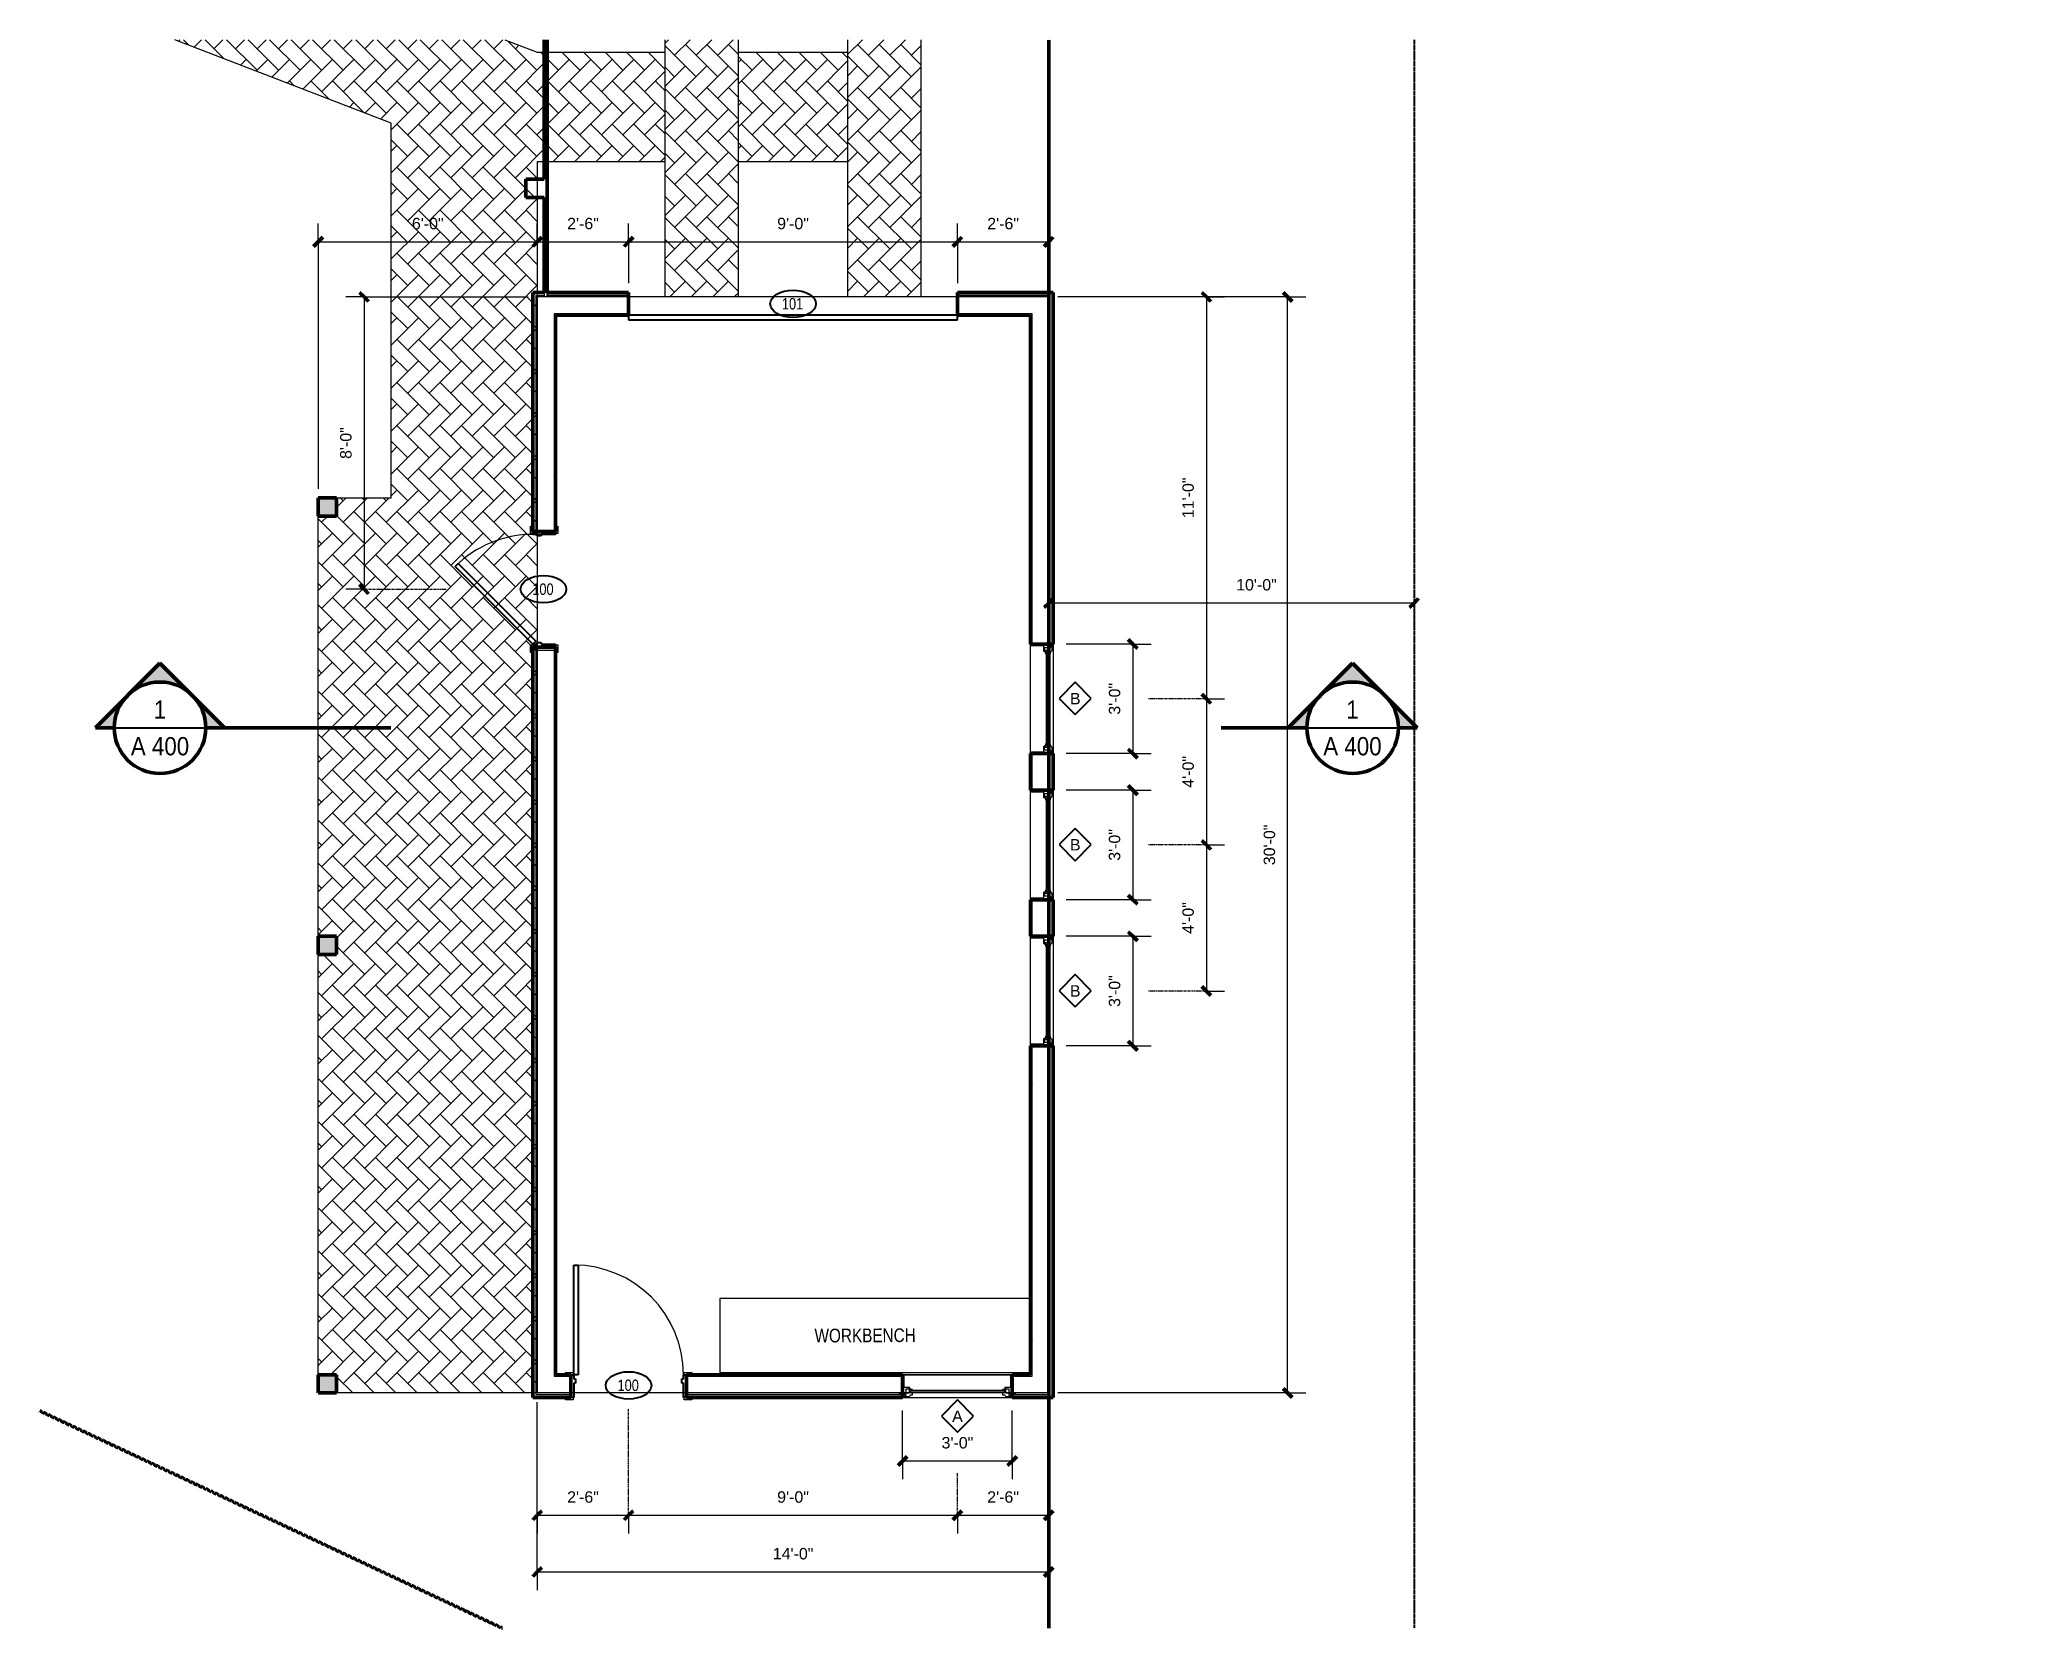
# Model space of a CAD drawing. Header units: inches. Extents: x 556 to 1208, y -588 to -66.
import ezdxf

# ---------------------------------------------------------------- set-up
doc = ezdxf.new("R2010")
doc.units = ezdxf.units.IN
doc.header["$MEASUREMENT"] = 0
for name, pattern in [('Center', [1.25, 0.25, -0.1875, 0.625, -0.1875]), ('Double Dash 3_8_', [1, 0.375, -0.125, 0.125, -0.125, 0.125, -0.125]), ('Hidden 1_8_', [0.1875, 0.125, -0.0625])]:
    doc.linetypes.add(name, pattern=pattern)
for name, color, linetype, lineweight in [('A-ANNO-DIMS', 211, 'Continuous', 13), ('A-ANNO-DIMS-48', 211, 'Continuous', 13), ('A-DETL', 90, 'Continuous', 13), ('A-DETL-GENF', 92, 'Continuous', 18), ('A-DOOR', 31, 'Continuous', 18), ('A-DOOR-FRAM', 31, 'Continuous', 25), ('A-DOOR-IDEN', 31, 'Continuous', 25), ('A-FLOR', 192, 'Continuous', 18), ('A-FLOR-PATT', 8, 'Continuous', 18), ('A-GLAZ', 151, 'Continuous', 18), ('A-GLAZ-IDEN', 152, 'Continuous', 25), ('A-WALL', 113, 'Continuous', 18), ('A-WALL-PATT', 111, 'Continuous', 50), ('C-PROP-LINE', 91, 'Double Dash 3_8_', 25), ('G-ANNO-SYMB', 111, 'Continuous', 13), ('G-ANNO-TEXT', 231, 'Continuous', 13), ('Q-CASE', 31, 'Continuous', 13)]:
    doc.layers.add(name, color=color, linetype=linetype, lineweight=lineweight)
doc.styles.add('Arial', font='arial.ttf', dxfattribs={"height": 3.75})
doc.styles.add('Arial_1', font='arial.ttf', dxfattribs={"width": 0.8, "height": 4.5})
doc.styles.add('Arial_2', font='arial.ttf', dxfattribs={"width": 0.8, "height": 3.75})
doc.styles.add('Arial_3', font='arial.ttf', dxfattribs={"width": 0.875, "height": 6})
doc.dimstyles.new('Linear_w__Centerline', dxfattribs={"dimscale": 12, "dimtxt": 3.825973, "dimasz": 0.25, "dimexe": 0.5, "dimexo": 0.25, "dimgap": 0.25, "dimtad": 1, "dimdec": 4, "dimrnd": 0.0625, "dimzin": 3, "dimdsep": 46, "dimlunit": 4, "dimtxsty": 'Arial', "dimblk1": 'OBLIQUE', "dimblk2": 'OBLIQUE', "dimsah": 1, "dimcen": 0.09, "dimazin": 0, "dimtfac": 1, "dimtdec": 4, "dimtix": 1, "dimtmove": 2, "dimatfit": 3, "dimfxl": 1, "dimtvp": 1, "dimfrac": 2, "dimtolj": 1, "dimtzin": 0, "dimarcsym": 2})
doc.dimstyles.new('Linear_w__Centerline_1', dxfattribs={"dimscale": 12, "dimtxt": 3.825973, "dimasz": 0.25, "dimexe": 0.5, "dimexo": 0.25, "dimgap": 0.25, "dimtad": 1, "dimdec": 4, "dimrnd": 0.0625, "dimzin": 3, "dimdsep": 46, "dimlunit": 4, "dimtxsty": 'Arial', "dimblk1": 'OBLIQUE', "dimblk2": 'OBLIQUE', "dimsah": 1, "dimcen": 0.09, "dimazin": 0, "dimtfac": 1, "dimtdec": 4, "dimtix": 1, "dimtmove": 0, "dimatfit": 3, "dimfxl": 1, "dimtvp": 1, "dimfrac": 2, "dimtolj": 1, "dimtzin": 0, "dimarcsym": 2})
doc.dimstyles.new('Linear_w__Centerline_2', dxfattribs={"dimscale": 12, "dimtxt": 3.825973, "dimasz": 0.25, "dimexe": 0.5, "dimexo": 0.25, "dimgap": 0.25, "dimtad": 1, "dimdec": 4, "dimrnd": 0.0625, "dimzin": 3, "dimdsep": 46, "dimlunit": 4, "dimtxsty": 'Arial', "dimblk1": 'OBLIQUE', "dimblk2": 'OBLIQUE', "dimsah": 1, "dimcen": 0.09, "dimazin": 0, "dimtfac": 1, "dimtdec": 4, "dimtix": 1, "dimtmove": 0, "dimatfit": 3, "dimfxl": 1, "dimtvp": 1, "dimfrac": 2, "dimtolj": 1, "dimtzin": 0, "dimarcsym": 2})
doc.dimstyles.new('Linear_w__Centerline_3', dxfattribs={"dimscale": 12, "dimtxt": 3.825973, "dimasz": 0.25, "dimexe": 0.5, "dimexo": 0.25, "dimgap": 0.25, "dimtad": 1, "dimdec": 4, "dimrnd": 0.0625, "dimzin": 3, "dimdsep": 46, "dimlunit": 4, "dimtxsty": 'Arial', "dimblk1": 'OBLIQUE', "dimblk2": 'OBLIQUE', "dimsah": 1, "dimcen": 0.09, "dimazin": 0, "dimtfac": 1, "dimtdec": 4, "dimtix": 1, "dimtmove": 0, "dimatfit": 3, "dimfxl": 1, "dimtvp": 1, "dimfrac": 2, "dimtolj": 1, "dimtzin": 0, "dimarcsym": 2})
doc.dimstyles.new('Linear_w__Centerline_4', dxfattribs={"dimscale": 12, "dimtxt": 3.825973, "dimasz": 0.25, "dimexe": 0.5, "dimexo": 0.25, "dimgap": 0.25, "dimtad": 1, "dimdec": 4, "dimrnd": 0.0625, "dimzin": 3, "dimdsep": 46, "dimlunit": 4, "dimtxsty": 'Arial', "dimblk1": 'OBLIQUE', "dimblk2": 'OBLIQUE', "dimsah": 1, "dimcen": 0.09, "dimazin": 0, "dimtfac": 1, "dimtdec": 4, "dimtix": 1, "dimtmove": 0, "dimatfit": 3, "dimfxl": 1, "dimtvp": 1, "dimfrac": 2, "dimtolj": 1, "dimtzin": 0, "dimarcsym": 2})
pattern_1 = [(0, (-139.068, -245.307), (15.36, 3.84), [0.6336, -10.886, 0.6336, -10.886, -61.44]), (0, (-139.068, -245.307), (15.36, 3.84), [-23.04, 0.6336, -22.406, 0.6336, -10.886, -26.88]), (0, (-139.068, -245.307), (15.36, 3.84), [-57.6, 0.6336, -7.046, 0.6336, -18.566]), (120, (-133.308, -243.387), (-11.005538, 11.38215), [0.6336, -10.886, 0.6336, -10.886, -61.44]), (120, (-133.308, -243.387), (-11.005538, 11.38215), [-23.04, 0.6336, -22.406, 0.6336, -10.886, -26.88]), (120, (-133.308, -243.387), (-11.005538, 11.38215), [-57.6, 0.6336, -7.046, 0.6336, -18.566]), (240, (-131.388, -235.707), (-4.354462, -15.22215), [0.6336, -10.886, 0.6336, -10.886, -61.44]), (240, (-131.388, -235.707), (-4.354462, -15.22215), [-23.04, 0.6336, -22.406, 0.6336, -10.886, -26.88]), (240, (-131.388, -235.707), (-4.354462, -15.22215), [-57.6, 0.6336, -7.046, 0.6336, -18.566])]
pattern_2 = [(0, (-139.068, -245.307), (0, 1.333), []), (315, (-139.068, -245.307), (1.332769, 0), [1.885, -1.885]), (45, (-139.068, -245.307), (1.332769, 0), [1.885, -1.885])]

msp = doc.modelspace()

# ---------------------------------------------------------------- texts
at = {"layer": 'A-DOOR-IDEN', "lineweight": 13, "char_height": 3.75, "width": 8.7264, "attachment_point": 1, "style": 'Arial_2'}
for s, insert in [('101', (799.60584, -150.59601)), ('100', (717.60584, -244.34601)), ('100', (745.60584, -505.84601))]:
    msp.add_mtext(s, dxfattribs=dict(at, insert=insert))
at = {"layer": 'A-GLAZ-IDEN', "lineweight": 13, "char_height": 3.75, "width": 4.3935, "attachment_point": 1, "style": 'Arial'}
for s, insert in [('B', (894.21874, -280.30844)), ('B', (894.21874, -328.30844)), ('B', (894.21874, -376.30844)), ('A', (855.51379, -516.01339))]:
    msp.add_mtext(s, dxfattribs=dict(at, insert=insert))
at = {"layer": 'G-ANNO-SYMB', "char_height": 6, "attachment_point": 1, "style": 'Arial_3'}
for s, insert, width in [('1', (593.25701, -282.79064), 4.9048125), ('1', (984.97702, -282.79064), 4.9048125), ('A 400', (585.71685, -294.807), 23.1984375), ('A 400', (977.43686, -294.807), 23.1984375)]:
    msp.add_mtext(s, dxfattribs=dict(at, insert=insert, width=width))
at = {"layer": 'G-ANNO-TEXT', "color": 7, "insert": (810.30638, -489.16603), "char_height": 4.5, "width": 41.208, "attachment_point": 1, "rotation": 0.26477664, "style": 'Arial_1'}
msp.add_mtext('WORKBENCH', dxfattribs=at)

# ---------------------------------------------------------------- blocks, each defined once
blk = doc.blocks.new('Door-Overhead-Sectional - 9_ x 11_-794506-FLOOR PLAN')
at = {"layer": 'A-DOOR', "lineweight": 25}
for p, q in [((54, -3.75), (-54, -3.75)), ((-54, -3.75), (-54, -5.25)), ((-54, -5.25), (54, -5.25)), ((54, -5.25), (54, -3.75))]:
    blk.add_line(p, q, dxfattribs=at)
blk = doc.blocks.new('Full view door - 36_ x 96_-797312-FLOOR PLAN')
at = {"layer": 'A-DOOR', "lineweight": 13}
for p, q in [((-20.75, 4.63), (-18.25, 4.63)), ((-20.75, 3.88), (-20.75, 4.63)), ((-18.25, 3.88), (-20.75, 3.88)), ((-18.25, 4.63), (-18.25, 3.88)), ((18.25, 4.63), (20.75, 4.63)), ((18.25, 3.88), (18.25, 4.63)), ((20.75, 3.88), (18.25, 3.88)), ((20.75, 4.63), (20.75, 3.88)), ((-20.75, -3.63), (-18.25, -3.63)), ((-20.75, -4.38), (-20.75, -3.63)), ((-18.25, -4.38), (-20.75, -4.38)), ((-18.25, -3.63), (-18.25, -4.38)), ((18.25, -3.63), (20.75, -3.63)), ((18.25, -4.38), (18.25, -3.63)), ((20.75, -4.38), (18.25, -4.38)), ((20.75, -3.63), (20.75, -4.38))]:
    blk.add_line(p, q, dxfattribs=at)
at = {"layer": 'A-DOOR', "lineweight": 25}
for p, q in [((-8.43, -28.11), (17.03, -2.65)), ((18, -3.63), (-7.46, -29.08)), ((17.03, -2.65), (18, -3.63)), ((-7.46, -29.08), (-8.43, -28.11))]:
    blk.add_line(p, q, dxfattribs=at)
at = {"layer": 'A-DOOR', "lineweight": 13}
blk.add_arc((18, -3.63), 36, 180, 225, dxfattribs=at)
at = {"layer": 'A-DOOR-FRAM'}
for p, q in [((-19, 3.88), (-18, 3.88)), ((-19, -3.63), (-19, 3.88)), ((-18, 3.88), (-18, -0.87)), ((18, 3.88), (19, 3.88)), ((18, -0.87), (18, 3.88)), ((19, 3.88), (19, -3.63)), ((-18, -3.63), (-19, -3.63)), ((-18, -0.87), (-17.5, -0.87)), ((-18, -2.25), (-18, -3.63)), ((-17.5, -2.25), (-18, -2.25)), ((-17.5, -0.87), (-17.5, -2.25)), ((17.5, -0.87), (18, -0.87)), ((17.5, -2.25), (17.5, -0.87)), ((18, -2.25), (17.5, -2.25)), ((18, -3.63), (18, -2.25)), ((19, -3.63), (18, -3.63))]:
    blk.add_line(p, q, dxfattribs=at)
blk = doc.blocks.new('Full view door - 36_ x 96_-728582-FLOOR PLAN')
at = {"layer": 'A-DOOR', "lineweight": 13}
for p, q in [((-20.75, 4.625), (-18.25, 4.625)), ((-20.75, 3.875), (-20.75, 4.625)), ((-18.25, 3.875), (-20.75, 3.875)), ((-18.25, 4.625), (-18.25, 3.875)), ((18.25, 4.625), (20.75, 4.625)), ((18.25, 3.875), (18.25, 4.625)), ((20.75, 3.875), (18.25, 3.875)), ((20.75, 4.625), (20.75, 3.875)), ((-20.75, -3.625), (-18.25, -3.625)), ((-20.75, -4.375), (-20.75, -3.625)), ((-18.25, -4.375), (-20.75, -4.375)), ((-18.25, -3.625), (-18.25, -4.375)), ((18.25, -3.625), (20.75, -3.625)), ((18.25, -4.375), (18.25, -3.625)), ((20.75, -4.375), (18.25, -4.375)), ((20.75, -3.625), (20.75, -4.375))]:
    blk.add_line(p, q, dxfattribs=at)
at = {"layer": 'A-DOOR', "lineweight": 25}
for p, q in [((16.625, -3.625), (18, -3.625)), ((16.625, -39.625), (16.625, -3.625)), ((18, -3.625), (18, -39.625)), ((18, -39.625), (16.625, -39.625))]:
    blk.add_line(p, q, dxfattribs=at)
at = {"layer": 'A-DOOR', "lineweight": 13}
blk.add_arc((18, -3.625), 36, 180, 270, dxfattribs=at)
at = {"layer": 'A-DOOR-FRAM'}
for p, q in [((-19, 3.875), (-18, 3.875)), ((-19, -3.625), (-19, 3.875)), ((-18, 3.875), (-18, -0.875)), ((18, 3.875), (19, 3.875)), ((18, -0.875), (18, 3.875)), ((19, 3.875), (19, -3.625)), ((-18, -3.625), (-19, -3.625)), ((-18, -0.875), (-17.5, -0.875)), ((-18, -2.25), (-18, -3.625)), ((-17.5, -2.25), (-18, -2.25)), ((-17.5, -0.875), (-17.5, -2.25)), ((17.5, -0.875), (18, -0.875)), ((17.5, -2.25), (17.5, -0.875)), ((18, -2.25), (17.5, -2.25)), ((18, -3.625), (18, -2.25)), ((19, -3.625), (18, -3.625))]:
    blk.add_line(p, q, dxfattribs=at)
blk = doc.blocks.new('Window-Casement-JELD-WEN-Stationary-In_Sash-Premium-Vinyl - 36_ x 54_-793214-FLOOR PLAN')
at = {"layer": 'A-DETL-GENF', "lineweight": 13}
for p, q in [((-18.03, 2.5), (-19.09, 2.5)), ((-19.09, 2.5), (-19.09, 2.43)), ((-19.09, 2.43), (-18.03, 2.43)), ((-18, 3.72), (-18, 2.53)), ((-18, 2.4), (-18, 0.56)), ((-18, 0.56), (-17.94, 0.56)), ((-17.55, 3.75), (-17.97, 3.75)), ((-17.94, 0.56), (-17.91, 0.61)), ((-17.91, 0.61), (-17.91, 0.78)), ((-17.91, 0.78), (-17.78, 0.78)), ((-17.78, 0.78), (-17.78, 0.5)), ((-17.78, 0.5), (-15.58, 0.5)), ((-17.38, 3.08), (-17.47, 3.67)), ((-17.44, 2.34), (-17.44, 3.08)), ((-17.44, 3.08), (-17.38, 3.08)), ((-17.38, 2.34), (-17.44, 2.34)), ((-17.38, 2.12), (-17.38, 2.34)), ((-17.22, 2.09), (-17.35, 2.09)), ((-17.25, 3.37), (-17.25, 3.29)), ((-17.25, 3.29), (-17.2, 3.29)), ((-17.2, 3.17), (-17.25, 3.17)), ((-17.25, 3.17), (-17.25, 3.08)), ((-17.06, 2.34), (-17.24, 2.34)), ((-17.24, 2.34), (-17.24, 2.28)), ((-17.24, 2.28), (-17.19, 2.28)), ((-15.9, 3.4), (-17.22, 3.4)), ((-17.22, 3.05), (-17, 3.05)), ((-17.2, 3.29), (-17.2, 3.33)), ((-17.2, 3.33), (-17.15, 3.33)), ((-17.2, 3.12), (-17.2, 3.17)), ((-17.15, 3.12), (-17.2, 3.12)), ((-17.19, 2.28), (-17.19, 2.23)), ((-17.19, 2.23), (-17.15, 2.19)), ((-17.15, 3.33), (-17.15, 3.12)), ((-17.11, 2.25), (-17.08, 2.29)), ((-16.96, 2.1), (-17.11, 2.25)), ((-17.08, 2.29), (-17.05, 2.26)), ((-17.01, 2.29), (-17.06, 2.34)), ((-17.05, 2.26), (-17.01, 2.29)), ((-17, 3.05), (-17, 2.41)), ((-17, 2.41), (-16.81, 2.22)), ((-16.92, 2.2), (-16.96, 2.17)), ((-16.96, 2.17), (-16.93, 2.14)), ((-16.93, 2.14), (-16.96, 2.1)), ((-16.87, 2.15), (-16.92, 2.2)), ((-16.87, 0.88), (-16.87, 2.15)), ((-16.03, 0.85), (-16.84, 0.85)), ((-16.81, 2.22), (-16.69, 2.22)), ((-16.69, 2.22), (-16.69, 2.3)), ((-16.69, 2.3), (-15.88, 2.3)), ((-15.88, 1.2), (-16, 1.2)), ((-16, 1.2), (-16, 1.13)), ((-16, 1.13), (-15.76, 1.13)), ((-15.44, 1.04), (-16, 1.04)), ((-16, 1.04), (-16, 0.88)), ((-15.44, 2.94), (-15.9, 3.4)), ((-15.88, 2.3), (-15.88, 1.2)), ((-15.81, 1.18), (-15.81, 1.23)), ((-15.81, 1.23), (-15.6, 1.23)), ((-15.76, 1.18), (-15.81, 1.18)), ((-15.76, 1.13), (-15.76, 1.18)), ((-15.6, 1.18), (-15.64, 1.18)), ((-15.64, 1.18), (-15.64, 1.13)), ((-15.64, 1.13), (-14.81, 1.13)), ((-15.63, 0.59), (-15.63, 0.87)), ((-15.63, 0.87), (-15.44, 0.87)), ((-15.58, 0.55), (-15.63, 0.59)), ((-15.6, 1.23), (-15.6, 1.18)), ((-15.58, 0.5), (-15.58, 0.55)), ((-15.44, 2.84), (-15.44, 2.94)), ((-14.81, 2.84), (-15.44, 2.84)), ((-15.44, 1.44), (-15.44, 2.19)), ((-15.44, 2.19), (-14.81, 2.19)), ((-14.81, 1.44), (-15.44, 1.44)), ((-15.44, 0.87), (-15.44, 1.04)), ((-14.81, 2.19), (-14.81, 2.84)), ((-14.81, 1.13), (-14.81, 1.44)), ((15.44, 2.84), (14.81, 2.84)), ((14.81, 2.84), (14.81, 2.19)), ((14.81, 2.19), (15.44, 2.19)), ((15.44, 1.44), (14.81, 1.44)), ((14.81, 1.44), (14.81, 1.13)), ((14.81, 1.13), (15.64, 1.13)), ((15.9, 3.4), (15.44, 2.94)), ((15.44, 2.94), (15.44, 2.84)), ((15.44, 2.19), (15.44, 1.44)), ((16, 1.04), (15.44, 1.04)), ((15.44, 1.04), (15.44, 0.87)), ((15.44, 0.87), (15.63, 0.87)), ((15.63, 0.59), (15.58, 0.55)), ((15.58, 0.55), (15.58, 0.5)), ((15.58, 0.5), (17.77, 0.5)), ((15.6, 1.18), (15.6, 1.23)), ((15.6, 1.23), (15.81, 1.23)), ((15.64, 1.18), (15.6, 1.18)), ((15.63, 0.87), (15.63, 0.59)), ((15.64, 1.13), (15.64, 1.18)), ((15.81, 1.18), (15.76, 1.18)), ((15.76, 1.18), (15.76, 1.13)), ((15.76, 1.13), (16, 1.13)), ((15.81, 1.23), (15.81, 1.18)), ((15.88, 1.2), (15.88, 2.3)), ((15.88, 2.3), (16.69, 2.3)), ((16, 1.2), (15.88, 1.2)), ((17.22, 3.4), (15.9, 3.4)), ((16, 1.13), (16, 1.2)), ((16, 0.88), (16, 1.04)), ((16.84, 0.85), (16.03, 0.85)), ((16.69, 2.3), (16.69, 2.22)), ((16.69, 2.22), (16.81, 2.22)), ((16.81, 2.22), (17, 2.41)), ((16.92, 2.2), (16.87, 2.15)), ((16.87, 2.15), (16.87, 0.88)), ((16.96, 2.17), (16.92, 2.2)), ((16.93, 2.14), (16.96, 2.17)), ((16.96, 2.1), (16.93, 2.14)), ((17.11, 2.25), (16.96, 2.1)), ((17, 2.41), (17, 3.05)), ((17, 3.05), (17.22, 3.05)), ((17.06, 2.34), (17.01, 2.29)), ((17.01, 2.29), (17.05, 2.26)), ((17.05, 2.26), (17.08, 2.29)), ((17.24, 2.34), (17.06, 2.34)), ((17.08, 2.29), (17.11, 2.25)), ((17.15, 3.12), (17.15, 3.33)), ((17.15, 3.33), (17.2, 3.33)), ((17.2, 3.12), (17.15, 3.12)), ((17.15, 2.19), (17.19, 2.23)), ((17.19, 2.23), (17.19, 2.28)), ((17.19, 2.28), (17.24, 2.28)), ((17.2, 3.33), (17.2, 3.29)), ((17.2, 3.29), (17.25, 3.29)), ((17.25, 3.17), (17.2, 3.17)), ((17.2, 3.17), (17.2, 3.12)), ((17.35, 2.09), (17.22, 2.09)), ((17.24, 2.28), (17.24, 2.34)), ((17.25, 3.29), (17.25, 3.37)), ((17.25, 3.08), (17.25, 3.17)), ((17.47, 3.67), (17.38, 3.08)), ((17.38, 3.08), (17.44, 3.08)), ((17.44, 2.34), (17.38, 2.34)), ((17.38, 2.34), (17.38, 2.12)), ((17.44, 3.08), (17.44, 2.34)), ((17.97, 3.75), (17.55, 3.75)), ((17.77, 0.5), (17.77, 0.78)), ((17.77, 0.78), (17.9, 0.78)), ((17.9, 0.78), (17.9, 0.61)), ((17.9, 0.61), (17.93, 0.56)), ((17.93, 0.56), (18, 0.56)), ((18, 2.53), (18, 3.72)), ((18, 0.56), (18, 2.4)), ((19.09, 2.5), (18.03, 2.5)), ((18.03, 2.43), (19.09, 2.43)), ((19.09, 2.43), (19.09, 2.5))]:
    blk.add_line(p, q, dxfattribs=at)
for centre, radius, start, end in [((-18.03, 2.53), 0.03, 270, 0), ((-18.03, 2.4), 0.03, 0, 90), ((-17.97, 3.72), 0.03, 90, 180), ((-17.55, 3.66), 0.085, 8, 90), ((-17.35, 2.12), 0.03, 180, 270), ((-17.22, 3.37), 0.03, 90, 180), ((-17.22, 3.08), 0.03, 180, 270), ((-17.22, 2.12), 0.03, 270, 355.81865), ((-17.1, 2.11), 0.09, 121.99023, 175.81865), ((-16.84, 0.88), 0.03, 180, 270), ((-16.03, 0.88), 0.03, 270, 0), ((16.03, 0.88), 0.03, 180, 270), ((16.84, 0.88), 0.03, 270, 360), ((17.1, 2.11), 0.09, 4.18135, 58.00977), ((17.22, 2.12), 0.03, 184.18135, 270), ((17.22, 3.37), 0.03, 0, 90), ((17.22, 3.08), 0.03, 270, 0), ((17.35, 2.12), 0.03, 270, 0), ((17.55, 3.66), 0.085, 90, 172), ((17.97, 3.72), 0.03, 360, 90), ((18.03, 2.53), 0.03, 180, 270), ((18.03, 2.4), 0.03, 90, 180)]:
    blk.add_arc(centre, radius, start, end, dxfattribs=at)
at = {"layer": 'A-GLAZ', "lineweight": 13}
for p, q in [((-17.48, 0.5), (-18, 0.5)), ((-18, 0.5), (-18, -3.75)), ((-17.48, -3.75), (-17.48, 0.5)), ((-15.31, 2.19), (15.31, 2.19)), ((-15.31, 2.07), (-15.31, 2.19)), ((-15.31, 2.07), (15.31, 2.07)), ((-15.31, 1.57), (-15.31, 1.44)), ((-15.31, 1.57), (15.31, 1.57)), ((-15.31, 1.44), (15.31, 1.44)), ((15.31, 2.07), (15.31, 2.19)), ((15.31, 1.57), (15.31, 1.44)), ((17.48, 0.5), (17.48, -3.75)), ((18, 0.5), (17.48, 0.5)), ((18, -3.75), (18, 0.5)), ((-18, -3.75), (-17.48, -3.75)), ((17.48, -3.75), (18, -3.75))]:
    blk.add_line(p, q, dxfattribs=at)
blk = doc.blocks.new('Window-Casement-JELD-WEN-Stationary-In_Sash-Premium-Vinyl - 36_ x 72_-794128-FLOOR PLAN')
at = {"layer": 'A-DETL-GENF', "lineweight": 13}
for p, q in [((-18.03, 2.5), (-19.09, 2.5)), ((-19.09, 2.5), (-19.09, 2.43)), ((-19.09, 2.43), (-18.03, 2.43)), ((-18, 3.72), (-18, 2.53)), ((-18, 2.4), (-18, 0.56)), ((-18, 0.56), (-17.94, 0.56)), ((-17.55, 3.75), (-17.97, 3.75)), ((-17.94, 0.56), (-17.91, 0.61)), ((-17.91, 0.61), (-17.91, 0.78)), ((-17.91, 0.78), (-17.78, 0.78)), ((-17.78, 0.78), (-17.78, 0.5)), ((-17.78, 0.5), (-15.58, 0.5)), ((-17.38, 3.08), (-17.47, 3.67)), ((-17.44, 2.34), (-17.44, 3.08)), ((-17.44, 3.08), (-17.38, 3.08)), ((-17.38, 2.34), (-17.44, 2.34)), ((-17.38, 2.12), (-17.38, 2.34)), ((-17.22, 2.09), (-17.35, 2.09)), ((-17.25, 3.37), (-17.25, 3.29)), ((-17.25, 3.29), (-17.2, 3.29)), ((-17.2, 3.17), (-17.25, 3.17)), ((-17.25, 3.17), (-17.25, 3.08)), ((-17.06, 2.34), (-17.24, 2.34)), ((-17.24, 2.34), (-17.24, 2.28)), ((-17.24, 2.28), (-17.19, 2.28)), ((-15.9, 3.4), (-17.22, 3.4)), ((-17.22, 3.05), (-17, 3.05)), ((-17.2, 3.29), (-17.2, 3.33)), ((-17.2, 3.33), (-17.15, 3.33)), ((-17.2, 3.12), (-17.2, 3.17)), ((-17.15, 3.12), (-17.2, 3.12)), ((-17.19, 2.28), (-17.19, 2.23)), ((-17.19, 2.23), (-17.15, 2.19)), ((-17.15, 3.33), (-17.15, 3.12)), ((-17.11, 2.25), (-17.08, 2.29)), ((-16.96, 2.1), (-17.11, 2.25)), ((-17.08, 2.29), (-17.05, 2.26)), ((-17.01, 2.29), (-17.06, 2.34)), ((-17.05, 2.26), (-17.01, 2.29)), ((-17, 3.05), (-17, 2.41)), ((-17, 2.41), (-16.81, 2.22)), ((-16.92, 2.2), (-16.96, 2.17)), ((-16.96, 2.17), (-16.93, 2.14)), ((-16.93, 2.14), (-16.96, 2.1)), ((-16.87, 2.15), (-16.92, 2.2)), ((-16.87, 0.88), (-16.87, 2.15)), ((-16.03, 0.85), (-16.84, 0.85)), ((-16.81, 2.22), (-16.69, 2.22)), ((-16.69, 2.22), (-16.69, 2.3)), ((-16.69, 2.3), (-15.88, 2.3)), ((-15.88, 1.2), (-16, 1.2)), ((-16, 1.2), (-16, 1.13)), ((-16, 1.13), (-15.76, 1.13)), ((-15.44, 1.04), (-16, 1.04)), ((-16, 1.04), (-16, 0.88)), ((-15.44, 2.94), (-15.9, 3.4)), ((-15.88, 2.3), (-15.88, 1.2)), ((-15.81, 1.18), (-15.81, 1.23)), ((-15.81, 1.23), (-15.6, 1.23)), ((-15.76, 1.18), (-15.81, 1.18)), ((-15.76, 1.13), (-15.76, 1.18)), ((-15.6, 1.18), (-15.64, 1.18)), ((-15.64, 1.18), (-15.64, 1.13)), ((-15.64, 1.13), (-14.81, 1.13)), ((-15.63, 0.59), (-15.63, 0.87)), ((-15.63, 0.87), (-15.44, 0.87)), ((-15.58, 0.55), (-15.63, 0.59)), ((-15.6, 1.23), (-15.6, 1.18)), ((-15.58, 0.5), (-15.58, 0.55)), ((-15.44, 2.84), (-15.44, 2.94)), ((-14.81, 2.84), (-15.44, 2.84)), ((-15.44, 1.44), (-15.44, 2.19)), ((-15.44, 2.19), (-14.81, 2.19)), ((-14.81, 1.44), (-15.44, 1.44)), ((-15.44, 0.87), (-15.44, 1.04)), ((-14.81, 2.19), (-14.81, 2.84)), ((-14.81, 1.13), (-14.81, 1.44)), ((15.44, 2.84), (14.81, 2.84)), ((14.81, 2.84), (14.81, 2.19)), ((14.81, 2.19), (15.44, 2.19)), ((15.44, 1.44), (14.81, 1.44)), ((14.81, 1.44), (14.81, 1.13)), ((14.81, 1.13), (15.64, 1.13)), ((15.9, 3.4), (15.44, 2.94)), ((15.44, 2.94), (15.44, 2.84)), ((15.44, 2.19), (15.44, 1.44)), ((16, 1.04), (15.44, 1.04)), ((15.44, 1.04), (15.44, 0.87)), ((15.44, 0.87), (15.63, 0.87)), ((15.63, 0.59), (15.58, 0.55)), ((15.58, 0.55), (15.58, 0.5)), ((15.58, 0.5), (17.77, 0.5)), ((15.6, 1.18), (15.6, 1.23)), ((15.6, 1.23), (15.81, 1.23)), ((15.64, 1.18), (15.6, 1.18)), ((15.63, 0.87), (15.63, 0.59)), ((15.64, 1.13), (15.64, 1.18)), ((15.81, 1.18), (15.76, 1.18)), ((15.76, 1.18), (15.76, 1.13)), ((15.76, 1.13), (16, 1.13)), ((15.81, 1.23), (15.81, 1.18)), ((15.88, 1.2), (15.88, 2.3)), ((15.88, 2.3), (16.69, 2.3)), ((16, 1.2), (15.88, 1.2)), ((17.22, 3.4), (15.9, 3.4)), ((16, 1.13), (16, 1.2)), ((16, 0.88), (16, 1.04)), ((16.84, 0.85), (16.03, 0.85)), ((16.69, 2.3), (16.69, 2.22)), ((16.69, 2.22), (16.81, 2.22)), ((16.81, 2.22), (17, 2.41)), ((16.92, 2.2), (16.87, 2.15)), ((16.87, 2.15), (16.87, 0.88)), ((16.96, 2.17), (16.92, 2.2)), ((16.93, 2.14), (16.96, 2.17)), ((16.96, 2.1), (16.93, 2.14)), ((17.11, 2.25), (16.96, 2.1)), ((17, 2.41), (17, 3.05)), ((17, 3.05), (17.22, 3.05)), ((17.06, 2.34), (17.01, 2.29)), ((17.01, 2.29), (17.05, 2.26)), ((17.05, 2.26), (17.08, 2.29)), ((17.24, 2.34), (17.06, 2.34)), ((17.08, 2.29), (17.11, 2.25)), ((17.15, 3.12), (17.15, 3.33)), ((17.15, 3.33), (17.2, 3.33)), ((17.2, 3.12), (17.15, 3.12)), ((17.15, 2.19), (17.19, 2.23)), ((17.19, 2.23), (17.19, 2.28)), ((17.19, 2.28), (17.24, 2.28)), ((17.2, 3.33), (17.2, 3.29)), ((17.2, 3.29), (17.25, 3.29)), ((17.25, 3.17), (17.2, 3.17)), ((17.2, 3.17), (17.2, 3.12)), ((17.35, 2.09), (17.22, 2.09)), ((17.24, 2.28), (17.24, 2.34)), ((17.25, 3.29), (17.25, 3.37)), ((17.25, 3.08), (17.25, 3.17)), ((17.47, 3.67), (17.38, 3.08)), ((17.38, 3.08), (17.44, 3.08)), ((17.44, 2.34), (17.38, 2.34)), ((17.38, 2.34), (17.38, 2.12)), ((17.44, 3.08), (17.44, 2.34)), ((17.97, 3.75), (17.55, 3.75)), ((17.77, 0.5), (17.77, 0.78)), ((17.77, 0.78), (17.9, 0.78)), ((17.9, 0.78), (17.9, 0.61)), ((17.9, 0.61), (17.93, 0.56)), ((17.93, 0.56), (18, 0.56)), ((18, 2.53), (18, 3.72)), ((18, 0.56), (18, 2.4)), ((19.09, 2.5), (18.03, 2.5)), ((18.03, 2.43), (19.09, 2.43)), ((19.09, 2.43), (19.09, 2.5))]:
    blk.add_line(p, q, dxfattribs=at)
for centre, radius, start, end in [((-18.03, 2.53), 0.03, 270, 0), ((-18.03, 2.4), 0.03, 0, 90), ((-17.97, 3.72), 0.03, 90, 180), ((-17.55, 3.66), 0.085, 8, 90), ((-17.35, 2.12), 0.03, 180, 270), ((-17.22, 3.37), 0.03, 90, 180), ((-17.22, 3.08), 0.03, 180, 270), ((-17.22, 2.12), 0.03, 270, 355.81865), ((-17.1, 2.11), 0.09, 121.99023, 175.81865), ((-16.84, 0.88), 0.03, 180, 270), ((-16.03, 0.88), 0.03, 270, 0), ((16.03, 0.88), 0.03, 180, 270), ((16.84, 0.88), 0.03, 270, 360), ((17.1, 2.11), 0.09, 4.18135, 58.00977), ((17.22, 2.12), 0.03, 184.18135, 270), ((17.22, 3.37), 0.03, 0, 90), ((17.22, 3.08), 0.03, 270, 0), ((17.35, 2.12), 0.03, 270, 0), ((17.55, 3.66), 0.085, 90, 172), ((17.97, 3.72), 0.03, 360, 90), ((18.03, 2.53), 0.03, 180, 270), ((18.03, 2.4), 0.03, 90, 180)]:
    blk.add_arc(centre, radius, start, end, dxfattribs=at)
at = {"layer": 'A-GLAZ', "lineweight": 13}
for p, q in [((-17.48, 0.5), (-18, 0.5)), ((-18, 0.5), (-18, -3.75)), ((-17.48, -3.75), (-17.48, 0.5)), ((-15.31, 2.19), (15.31, 2.19)), ((-15.31, 2.07), (-15.31, 2.19)), ((-15.31, 2.07), (15.31, 2.07)), ((-15.31, 1.57), (-15.31, 1.44)), ((-15.31, 1.57), (15.31, 1.57)), ((-15.31, 1.44), (15.31, 1.44)), ((15.31, 2.07), (15.31, 2.19)), ((15.31, 1.57), (15.31, 1.44)), ((17.48, 0.5), (17.48, -3.75)), ((18, 0.5), (17.48, 0.5)), ((18, -3.75), (18, 0.5)), ((-18, -3.75), (-17.48, -3.75)), ((17.48, -3.75), (18, -3.75))]:
    blk.add_line(p, q, dxfattribs=at)
blk = doc.blocks.new('Counter Top - 24_ Depth-744861-FLOOR PLAN')
at = {"layer": 'Q-CASE'}
for p, q in [((54.74, 0), (-47.26, 0)), ((54.74, -25), (54.74, 0)), ((-47.26, 0), (-47.26, -25)), ((54.74, -0.75), (-47.26, -0.75)), ((-47.26, -25), (54.74, -25))]:
    blk.add_line(p, q, dxfattribs=at)
blk = doc.blocks.new('Family - ___-704231-FLOOR PLAN')
at = {"layer": 'C-PROP-LINE'}
blk.add_line((939.64, 368.72), (1161.48, -103.56), dxfattribs=at)
blk = doc.blocks.new('DIMBLOCK1-FLOOR PLAN')
at = {"layer": 'A-ANNO-DIMS-48', "lineweight": 50}
for p, q in [((887.25, -250.78), (885.75, -252.28)), ((887.25, -250.78), (888.75, -249.28)), ((1007.25, -250.78), (1005.75, -252.28)), ((1007.25, -250.78), (1008.75, -249.28))]:
    blk.add_line(p, q, dxfattribs=at)
at = {"layer": 'A-ANNO-DIMS-48'}
for p, q in [((887.25, -250.78), (887.25, -249.9)), ((1007.25, -250.78), (887.25, -250.78)), ((887.25, -250.78), (887.25, -256.78)), ((1007.25, -250.78), (1007.25, -249.9)), ((1007.25, -250.78), (1007.25, -256.78))]:
    blk.add_line(p, q, dxfattribs=at)
at = {"layer": 'A-ANNO-DIMS-48', "color": 0, "insert": (948.82, -242.91), "char_height": 3.75, "width": 15.9631, "attachment_point": 1, "line_spacing_factor": 0.941778, "style": 'Arial'}
blk.add_mtext('10\'-0"', dxfattribs=at)
blk = doc.blocks.new('_Oblique')
at = {"color": 0, "linetype": 'ByBlock', "lineweight": -2}
blk.add_line((-0.5, -0.5), (0.5, 0.5), dxfattribs=at)
blk = doc.blocks.new('DIMBLOCK2-FLOOR PLAN')
at = {"layer": 'A-ANNO-DIMS-48', "lineweight": 50}
for p, q in [((939.02, -150.24), (937.52, -148.74)), ((939.02, -150.24), (940.52, -151.74)), ((939.02, -282.24), (937.52, -280.74)), ((939.02, -282.24), (940.52, -283.74))]:
    blk.add_line(p, q, dxfattribs=at)
at = {"layer": 'A-ANNO-DIMS-48'}
for p, q in [((939.02, -150.24), (890.25, -150.24)), ((939.02, -150.24), (939.02, -282.24)), ((939.02, -150.24), (945.02, -150.24)), ((939.02, -282.24), (945.02, -282.24))]:
    blk.add_line(p, q, dxfattribs=at)
at = {"layer": 'A-ANNO-DIMS-48', "linetype": 'Center'}
blk.add_line((939.02, -282.24), (919.95, -282.24), dxfattribs=at)
at = {"layer": 'A-ANNO-DIMS-48', "color": 0, "insert": (931.15, -222.89), "char_height": 3.75, "width": 15.9631, "attachment_point": 1, "rotation": 90, "line_spacing_factor": 0.941778, "style": 'Arial'}
blk.add_mtext('11\'-0"', dxfattribs=at)
blk = doc.blocks.new('DIMBLOCK3-FLOOR PLAN')
at = {"layer": 'A-ANNO-DIMS-48', "linetype": 'Center'}
for p, q in [((939.02, -282.24), (919.95, -282.24)), ((939.02, -330.24), (919.95, -330.24))]:
    blk.add_line(p, q, dxfattribs=at)
at = {"layer": 'A-ANNO-DIMS-48', "lineweight": 50}
for p, q in [((939.02, -282.24), (937.52, -280.74)), ((939.02, -282.24), (940.52, -283.74)), ((939.02, -330.24), (937.52, -328.74)), ((939.02, -330.24), (940.52, -331.74))]:
    blk.add_line(p, q, dxfattribs=at)
at = {"layer": 'A-ANNO-DIMS-48'}
for p, q in [((939.02, -282.24), (939.02, -330.24)), ((939.02, -282.24), (945.02, -282.24)), ((939.02, -330.24), (945.02, -330.24))]:
    blk.add_line(p, q, dxfattribs=at)
at = {"layer": 'A-ANNO-DIMS-48', "color": 0, "insert": (931.15, -311.45), "char_height": 3.75, "width": 12.5021, "attachment_point": 1, "rotation": 90, "line_spacing_factor": 0.941778, "style": 'Arial'}
blk.add_mtext('4\'-0"', dxfattribs=at)
blk = doc.blocks.new('DIMBLOCK4-FLOOR PLAN')
at = {"layer": 'A-ANNO-DIMS-48', "linetype": 'Center'}
for p, q in [((939.02, -330.24), (919.95, -330.24)), ((939.02, -378.24), (919.95, -378.24))]:
    blk.add_line(p, q, dxfattribs=at)
at = {"layer": 'A-ANNO-DIMS-48', "lineweight": 50}
for p, q in [((939.02, -330.24), (937.52, -328.74)), ((939.02, -330.24), (940.52, -331.74)), ((939.02, -378.24), (937.52, -376.74)), ((939.02, -378.24), (940.52, -379.74))]:
    blk.add_line(p, q, dxfattribs=at)
at = {"layer": 'A-ANNO-DIMS-48'}
for p, q in [((939.02, -330.24), (939.02, -378.24)), ((939.02, -330.24), (945.02, -330.24)), ((939.02, -378.24), (945.02, -378.24))]:
    blk.add_line(p, q, dxfattribs=at)
at = {"layer": 'A-ANNO-DIMS-48', "color": 0, "insert": (931.15, -359.45), "char_height": 3.75, "width": 12.5021, "attachment_point": 1, "rotation": 90, "line_spacing_factor": 0.941778, "style": 'Arial'}
blk.add_mtext('4\'-0"', dxfattribs=at)
blk = doc.blocks.new('DIMBLOCK5-FLOOR PLAN')
at = {"layer": 'A-ANNO-DIMS-48'}
for p, q in [((914.86, -264.24), (893, -264.24)), ((914.86, -264.24), (914.86, -300.24)), ((914.86, -264.24), (920.86, -264.24)), ((914.86, -300.24), (893, -300.24)), ((914.86, -300.24), (920.86, -300.24))]:
    blk.add_line(p, q, dxfattribs=at)
at = {"layer": 'A-ANNO-DIMS-48', "lineweight": 50}
for p, q in [((914.86, -264.24), (913.36, -262.74)), ((914.86, -264.24), (916.36, -265.74)), ((914.86, -300.24), (913.36, -298.74)), ((914.86, -300.24), (916.36, -301.74))]:
    blk.add_line(p, q, dxfattribs=at)
at = {"layer": 'A-ANNO-DIMS-48', "color": 0, "insert": (906.99, -287.45), "char_height": 3.75, "width": 12.5021, "attachment_point": 1, "rotation": 90, "line_spacing_factor": 0.941778, "style": 'Arial'}
blk.add_mtext('3\'-0"', dxfattribs=at)
blk = doc.blocks.new('Window Tag 5-64 inch - Window Tag 5-64 inch-591583-FLOOR PLAN')
at = {"layer": 'A-GLAZ-IDEN'}
for p, q in [((0, 0.113), (-0.11, 0.002)), ((-0.11, 0.002), (0, -0.108)), ((0.11, 0.002), (0, 0.113)), ((0, -0.108), (0.11, 0.002))]:
    blk.add_line(p, q, dxfattribs=at)
blk = doc.blocks.new('DIMBLOCK6-FLOOR PLAN')
at = {"layer": 'A-ANNO-DIMS-48'}
for p, q in [((914.86, -312.24), (893, -312.24)), ((914.86, -312.24), (914.86, -348.24)), ((914.86, -312.24), (920.86, -312.24)), ((914.86, -348.24), (893, -348.24)), ((914.86, -348.24), (920.86, -348.24))]:
    blk.add_line(p, q, dxfattribs=at)
at = {"layer": 'A-ANNO-DIMS-48', "lineweight": 50}
for p, q in [((914.86, -312.24), (913.36, -310.74)), ((914.86, -312.24), (916.36, -313.74)), ((914.86, -348.24), (913.36, -346.74)), ((914.86, -348.24), (916.36, -349.74))]:
    blk.add_line(p, q, dxfattribs=at)
at = {"layer": 'A-ANNO-DIMS-48', "color": 0, "insert": (906.99, -335.45), "char_height": 3.75, "width": 12.5021, "attachment_point": 1, "rotation": 90, "line_spacing_factor": 0.941778, "style": 'Arial'}
blk.add_mtext('3\'-0"', dxfattribs=at)
blk = doc.blocks.new('DIMBLOCK7-FLOOR PLAN')
at = {"layer": 'A-ANNO-DIMS-48'}
for p, q in [((914.86, -360.24), (893, -360.24)), ((914.86, -360.24), (914.86, -396.24)), ((914.86, -360.24), (920.86, -360.24)), ((914.86, -396.24), (893, -396.24)), ((914.86, -396.24), (920.86, -396.24))]:
    blk.add_line(p, q, dxfattribs=at)
at = {"layer": 'A-ANNO-DIMS-48', "lineweight": 50}
for p, q in [((914.86, -360.24), (913.36, -358.74)), ((914.86, -360.24), (916.36, -361.74)), ((914.86, -396.24), (913.36, -394.74)), ((914.86, -396.24), (916.36, -397.74))]:
    blk.add_line(p, q, dxfattribs=at)
at = {"layer": 'A-ANNO-DIMS-48', "color": 0, "insert": (906.99, -383.45), "char_height": 3.75, "width": 12.5021, "attachment_point": 1, "rotation": 90, "line_spacing_factor": 0.941778, "style": 'Arial'}
blk.add_mtext('3\'-0"', dxfattribs=at)
blk = doc.blocks.new('DIMBLOCK8-FLOOR PLAN')
at = {"layer": 'A-ANNO-DIMS-48'}
for p, q in [((647.25, -132.13), (647.25, -126.13)), ((719.25, -132.13), (719.25, -126.13)), ((647.25, -132.13), (719.25, -132.13)), ((647.25, -132.13), (647.25, -213.24)), ((719.25, -132.13), (719.25, -133.01))]:
    blk.add_line(p, q, dxfattribs=at)
at = {"layer": 'A-ANNO-DIMS-48', "lineweight": 50}
for p, q in [((647.25, -132.13), (645.75, -133.63)), ((647.25, -132.13), (648.75, -130.63)), ((719.25, -132.13), (717.75, -133.63)), ((719.25, -132.13), (720.75, -130.63))]:
    blk.add_line(p, q, dxfattribs=at)
at = {"layer": 'A-ANNO-DIMS-48', "color": 0, "insert": (678.04, -124.26), "char_height": 3.75, "width": 12.5021, "attachment_point": 1, "line_spacing_factor": 0.941778, "style": 'Arial'}
blk.add_mtext('6\'-0"', dxfattribs=at)
blk = doc.blocks.new('DIMBLOCK9-FLOOR PLAN')
at = {"layer": 'A-ANNO-DIMS-48'}
for p, q in [((719.25, -132.13), (719.25, -126.13)), ((749.25, -132.13), (749.25, -126.13)), ((719.25, -132.13), (749.25, -132.13)), ((719.25, -132.13), (719.25, -133.01)), ((749.25, -132.13), (749.25, -145.74))]:
    blk.add_line(p, q, dxfattribs=at)
at = {"layer": 'A-ANNO-DIMS-48', "lineweight": 50}
for p, q in [((719.25, -132.13), (717.75, -133.63)), ((719.25, -132.13), (720.75, -130.63)), ((749.25, -132.13), (747.75, -133.63)), ((749.25, -132.13), (750.75, -130.63))]:
    blk.add_line(p, q, dxfattribs=at)
at = {"layer": 'A-ANNO-DIMS-48', "color": 0, "insert": (729.04, -124.26), "char_height": 3.75, "width": 12.5021, "attachment_point": 1, "line_spacing_factor": 0.941778, "style": 'Arial'}
blk.add_mtext('2\'-6"', dxfattribs=at)
blk = doc.blocks.new('DIMBLOCK10-FLOOR PLAN')
at = {"layer": 'A-ANNO-DIMS-48'}
for p, q in [((749.25, -132.13), (749.25, -126.13)), ((857.25, -132.13), (857.25, -126.13)), ((749.25, -132.13), (857.25, -132.13)), ((749.25, -132.13), (749.25, -145.74)), ((857.25, -132.13), (857.25, -145.74))]:
    blk.add_line(p, q, dxfattribs=at)
at = {"layer": 'A-ANNO-DIMS-48', "lineweight": 50}
for p, q in [((749.25, -132.13), (747.75, -133.63)), ((749.25, -132.13), (750.75, -130.63)), ((857.25, -132.13), (855.75, -133.63)), ((857.25, -132.13), (858.75, -130.63))]:
    blk.add_line(p, q, dxfattribs=at)
at = {"layer": 'A-ANNO-DIMS-48', "color": 0, "insert": (798.04, -124.26), "char_height": 3.75, "width": 12.5021, "attachment_point": 1, "line_spacing_factor": 0.941778, "style": 'Arial'}
blk.add_mtext('9\'-0"', dxfattribs=at)
blk = doc.blocks.new('DIMBLOCK11-FLOOR PLAN')
at = {"layer": 'A-ANNO-DIMS-48'}
for p, q in [((857.25, -132.13), (857.25, -126.13)), ((887.25, -132.13), (887.25, -126.13)), ((857.25, -132.13), (887.25, -132.13)), ((857.25, -132.13), (857.25, -145.74)), ((887.25, -132.13), (887.25, -149.49))]:
    blk.add_line(p, q, dxfattribs=at)
at = {"layer": 'A-ANNO-DIMS-48', "lineweight": 50}
for p, q in [((857.25, -132.13), (855.75, -133.63)), ((857.25, -132.13), (858.75, -130.63)), ((887.25, -132.13), (885.75, -133.63)), ((887.25, -132.13), (888.75, -130.63))]:
    blk.add_line(p, q, dxfattribs=at)
at = {"layer": 'A-ANNO-DIMS-48', "color": 0, "insert": (867.04, -124.26), "char_height": 3.75, "width": 12.5021, "attachment_point": 1, "line_spacing_factor": 0.941778, "style": 'Arial'}
blk.add_mtext('2\'-6"', dxfattribs=at)
blk = doc.blocks.new('Door Tag 5-64 inch - Door Tag 5-64 inch-593364-FLOOR PLAN')
at = {"layer": 'A-DOOR-IDEN'}
blk.add_ellipse((0, 0), major_axis=(-0.156, 0), ratio=0.6, dxfattribs=at)
blk = doc.blocks.new('DIMBLOCK12-FLOOR PLAN')
at = {"layer": 'A-ANNO-DIMS-48', "lineweight": 50}
for p, q in [((662.34, -150.24), (660.84, -148.74)), ((662.34, -150.24), (663.84, -151.74)), ((662.34, -246.24), (660.84, -244.74)), ((662.34, -246.24), (663.84, -247.74))]:
    blk.add_line(p, q, dxfattribs=at)
at = {"layer": 'A-ANNO-DIMS-48'}
for p, q in [((662.34, -150.24), (656.34, -150.24)), ((662.34, -150.24), (662.34, -246.24)), ((662.34, -150.24), (716.25, -150.24)), ((662.34, -246.24), (656.34, -246.24))]:
    blk.add_line(p, q, dxfattribs=at)
at = {"layer": 'A-ANNO-DIMS-48', "linetype": 'Center'}
blk.add_line((662.34, -246.24), (689.3, -246.24), dxfattribs=at)
at = {"layer": 'A-ANNO-DIMS-48', "color": 0, "insert": (654.47, -203.45), "char_height": 3.75, "width": 12.5021, "attachment_point": 1, "rotation": 90, "line_spacing_factor": 0.941778, "style": 'Arial'}
blk.add_mtext('8\'-0"', dxfattribs=at)
blk = doc.blocks.new('Section - Section Head-237414-FLOOR PLAN')
at = {"layer": 'G-ANNO-SYMB'}
h = blk.add_hatch(color=256, dxfattribs=at)
edge = h.paths.add_edge_path()
edge.add_line((-0.313, 0.442), (-0.092, 0.221))
edge.add_arc((-0.313, 0), 0.312, 45, 135)
edge.add_line((-0.533, 0.221), (-0.313, 0.442))
h = blk.add_hatch(color=256, dxfattribs=at)
edge = h.paths.add_edge_path()
edge.add_line((-0.754, 0), (-0.533, 0.221))
edge.add_arc((-0.313, 0), 0.312, 135, 180)
edge.add_line((-0.625, 0), (-0.754, 0))
h = blk.add_hatch(color=256, dxfattribs=at)
edge = h.paths.add_edge_path()
edge.add_line((0.129, 0), (0, 0))
edge.add_arc((-0.313, 0), 0.312, 360, 405)
edge.add_line((-0.092, 0.221), (0.129, 0))
at = {"layer": 'G-ANNO-SYMB', "lineweight": 50}
for p, q in [((-0.754, 0), (-0.313, 0.442)), ((-0.313, 0.442), (0.129, 0)), ((-0.625, 0), (-0.754, 0)), ((0.129, 0), (0, 0))]:
    blk.add_line(p, q, dxfattribs=at)
at = {"layer": 'G-ANNO-SYMB', "lineweight": 25}
for p, q in [((-0.313, 0.442), (-0.533, 0.221)), ((-0.092, 0.221), (-0.313, 0.442)), ((-0.533, 0.221), (-0.754, 0)), ((0.129, 0), (-0.092, 0.221)), ((-0.754, 0), (-0.625, 0)), ((0, 0), (0.129, 0))]:
    blk.add_line(p, q, dxfattribs=at)
at = {"layer": 'G-ANNO-SYMB', "lineweight": 50}
for start, end in [(0, 180), (180, 360)]:
    blk.add_arc((-0.313, 0), 0.313, start, end, dxfattribs=at)
at = {"layer": 'G-ANNO-SYMB', "lineweight": 25}
for start, end in [(45, 135), (135, 180), (360, 45)]:
    blk.add_arc((-0.313, 0), 0.312, start, end, dxfattribs=at)
blk = doc.blocks.new('DIMBLOCK13-FLOOR PLAN')
at = {"layer": 'A-ANNO-DIMS-48'}
for p, q in [((719.25, -550.41), (719.25, -513.24)), ((719.25, -550.41), (749.25, -550.41)), ((719.25, -550.41), (719.25, -556.41)), ((749.25, -550.41), (749.25, -556.41))]:
    blk.add_line(p, q, dxfattribs=at)
at = {"layer": 'A-ANNO-DIMS-48', "linetype": 'Center'}
blk.add_line((749.25, -550.41), (749.25, -515.49), dxfattribs=at)
at = {"layer": 'A-ANNO-DIMS-48', "lineweight": 50}
for p, q in [((719.25, -550.41), (717.75, -551.91)), ((719.25, -550.41), (720.75, -548.91)), ((749.25, -550.41), (747.75, -551.91)), ((749.25, -550.41), (750.75, -548.91))]:
    blk.add_line(p, q, dxfattribs=at)
at = {"layer": 'A-ANNO-DIMS-48', "color": 0, "insert": (729.04, -542.54), "char_height": 3.75, "width": 12.5021, "attachment_point": 1, "line_spacing_factor": 0.941778, "style": 'Arial'}
blk.add_mtext('2\'-6"', dxfattribs=at)
blk = doc.blocks.new('DIMBLOCK14-FLOOR PLAN')
at = {"layer": 'A-ANNO-DIMS-48', "linetype": 'Center'}
for p, q in [((749.25, -550.41), (749.25, -515.49)), ((857.25, -550.41), (857.25, -536.56))]:
    blk.add_line(p, q, dxfattribs=at)
at = {"layer": 'A-ANNO-DIMS-48', "lineweight": 50}
for p, q in [((749.25, -550.41), (747.75, -551.91)), ((749.25, -550.41), (750.75, -548.91)), ((857.25, -550.41), (855.75, -551.91)), ((857.25, -550.41), (858.75, -548.91))]:
    blk.add_line(p, q, dxfattribs=at)
at = {"layer": 'A-ANNO-DIMS-48'}
for p, q in [((749.25, -550.41), (857.25, -550.41)), ((749.25, -550.41), (749.25, -556.41)), ((857.25, -550.41), (857.25, -556.41))]:
    blk.add_line(p, q, dxfattribs=at)
at = {"layer": 'A-ANNO-DIMS-48', "color": 0, "insert": (798.04, -542.54), "char_height": 3.75, "width": 12.5021, "attachment_point": 1, "line_spacing_factor": 0.941778, "style": 'Arial'}
blk.add_mtext('9\'-0"', dxfattribs=at)
blk = doc.blocks.new('DIMBLOCK15-FLOOR PLAN')
at = {"layer": 'A-ANNO-DIMS-48'}
for p, q in [((887.25, -550.41), (887.25, -513.24)), ((857.25, -550.41), (887.25, -550.41)), ((857.25, -550.41), (857.25, -556.41)), ((887.25, -550.41), (887.25, -556.41))]:
    blk.add_line(p, q, dxfattribs=at)
at = {"layer": 'A-ANNO-DIMS-48', "linetype": 'Center'}
blk.add_line((857.25, -550.41), (857.25, -536.56), dxfattribs=at)
at = {"layer": 'A-ANNO-DIMS-48', "lineweight": 50}
for p, q in [((857.25, -550.41), (855.75, -551.91)), ((857.25, -550.41), (858.75, -548.91)), ((887.25, -550.41), (885.75, -551.91)), ((887.25, -550.41), (888.75, -548.91))]:
    blk.add_line(p, q, dxfattribs=at)
at = {"layer": 'A-ANNO-DIMS-48', "color": 0, "insert": (867.04, -542.54), "char_height": 3.75, "width": 12.5021, "attachment_point": 1, "line_spacing_factor": 0.941778, "style": 'Arial'}
blk.add_mtext('2\'-6"', dxfattribs=at)
blk = doc.blocks.new('DIMBLOCK16-FLOOR PLAN')
at = {"layer": 'A-ANNO-DIMS-48'}
for p, q in [((839.25, -532.59), (839.25, -515.99)), ((875.25, -532.59), (875.25, -515.99)), ((875.25, -532.59), (839.25, -532.59)), ((839.25, -532.59), (839.25, -538.59)), ((875.25, -532.59), (875.25, -538.59))]:
    blk.add_line(p, q, dxfattribs=at)
at = {"layer": 'A-ANNO-DIMS-48', "lineweight": 50}
for p, q in [((839.25, -532.59), (837.75, -534.09)), ((839.25, -532.59), (840.75, -531.09)), ((875.25, -532.59), (873.75, -534.09)), ((875.25, -532.59), (876.75, -531.09))]:
    blk.add_line(p, q, dxfattribs=at)
at = {"layer": 'A-ANNO-DIMS-48', "color": 0, "insert": (852.04, -524.72), "char_height": 3.75, "width": 12.5021, "attachment_point": 1, "line_spacing_factor": 0.941778, "style": 'Arial'}
blk.add_mtext('3\'-0"', dxfattribs=at)
blk = doc.blocks.new('DIMBLOCK17-FLOOR PLAN')
at = {"layer": 'A-ANNO-DIMS-48'}
for p, q in [((719.25, -569.03), (719.25, -513.24)), ((887.25, -569.03), (887.25, -513.24)), ((719.25, -569.03), (887.25, -569.03)), ((719.25, -569.03), (719.25, -575.03)), ((887.25, -569.03), (887.25, -575.03))]:
    blk.add_line(p, q, dxfattribs=at)
at = {"layer": 'A-ANNO-DIMS-48', "lineweight": 50}
for p, q in [((719.25, -569.03), (717.75, -570.53)), ((719.25, -569.03), (720.75, -567.53)), ((887.25, -569.03), (885.75, -570.53)), ((887.25, -569.03), (888.75, -567.53))]:
    blk.add_line(p, q, dxfattribs=at)
at = {"layer": 'A-ANNO-DIMS-48', "color": 0, "insert": (796.6, -561.16), "char_height": 3.75, "width": 15.9631, "attachment_point": 1, "line_spacing_factor": 0.941778, "style": 'Arial'}
blk.add_mtext('14\'-0"', dxfattribs=at)
blk = doc.blocks.new('DIMBLOCK18-FLOOR PLAN')
at = {"layer": 'A-ANNO-DIMS-48', "lineweight": 50}
for p, q in [((965.72, -150.24), (964.22, -148.74)), ((965.72, -150.24), (967.22, -151.74)), ((965.72, -510.24), (964.22, -508.74)), ((965.72, -510.24), (967.22, -511.74))]:
    blk.add_line(p, q, dxfattribs=at)
at = {"layer": 'A-ANNO-DIMS-48'}
for p, q in [((965.72, -150.24), (890.25, -150.24)), ((965.72, -510.24), (965.72, -150.24)), ((965.72, -150.24), (971.72, -150.24)), ((965.72, -510.24), (890.25, -510.24)), ((965.72, -510.24), (971.72, -510.24))]:
    blk.add_line(p, q, dxfattribs=at)
at = {"layer": 'A-ANNO-DIMS-48', "color": 0, "insert": (957.85, -336.89), "char_height": 3.75, "width": 15.9631, "attachment_point": 1, "rotation": 90, "line_spacing_factor": 0.941778, "style": 'Arial'}
blk.add_mtext('30\'-0"', dxfattribs=at)

# ---------------------------------------------------------------- dimensions: what is measured, and where the dimension line sits
at = {"layer": 'A-ANNO-DIMS'}
for base, p1, p2, dimstyle, override, picture, middle in [((719.25409, -132.12707), (647.25409, -216.24166), (719.25409, -130.00575), 'Linear_w__Centerline_3', {"dimpost": '<>', "dimfxl": 112.341581}, 'DIMBLOCK8-FLOOR PLAN', (683.25409, -127.21242)), ((857.25409, -132.12707), (749.25409, -148.74166), (857.25409, -148.74166), 'Linear_w__Centerline_3', {"dimpost": '<>', "dimfxl": 108}, 'DIMBLOCK10-FLOOR PLAN', (803.25409, -127.21242)), ((887.25409, -132.12707), (857.25409, -148.74166), (887.25409, -152.49166), 'Linear_w__Centerline_3', {"dimpost": '<>', "dimfxl": 30.233467}, 'DIMBLOCK11-FLOOR PLAN', (872.25409, -127.21242)), ((749.25409, -550.4074), (719.25409, -510.24166), (749.25409, -512.49166), 'Linear_w__Centerline_1', {"dimpost": '<>', "dimfxl": 30.084257}, 'DIMBLOCK13-FLOOR PLAN', (734.25409, -545.49275)), ((887.25409, -569.02639), (719.25409, -510.24166), (887.25409, -510.24166), 'Linear_w__Centerline_3', {"dimpost": '<>', "dimfxl": 168}, 'DIMBLOCK17-FLOOR PLAN', (803.25409, -564.11174)), ((857.25409, -550.4074), (749.25409, -512.49166), (857.25409, -533.56345), 'Linear_w__Centerline_2', {"dimpost": '<>', "dimfxl": 110.036451}, 'DIMBLOCK14-FLOOR PLAN', (803.25409, -545.49275)), ((839.25409, -532.58895), (875.25409, -512.99166), (839.25409, -512.99166), 'Linear_w__Centerline_3', {"dimpost": '<>', "dimfxl": 36}, 'DIMBLOCK16-FLOOR PLAN', (857.25409, -527.67302)), ((887.25409, -550.4074), (857.25409, -533.56345), (887.25409, -510.24166), 'Linear_w__Centerline_4', {"dimpost": '<>', "dimfxl": 37.998765}, 'DIMBLOCK15-FLOOR PLAN', (872.25409, -545.49275))]:
    dim = msp.add_linear_dim(base=base, p1=p1, p2=p2, dimstyle=dimstyle, override=override, dxfattribs=at)
    dim.commit()
    dim.dimension.update_dxf_attribs({"geometry": picture, "text_midpoint": middle})
for base, p1, p2, angle, dimstyle, override, picture, middle in [((749.25409, -132.12707), (719.25409, -130.00575), (749.25409, -148.74166), 0, 'Linear_w__Centerline_3', {"dimpost": '<>', "dimfxl": 35.36996}, 'DIMBLOCK9-FLOOR PLAN', (734.25409, -127.21242)), ((662.34121, -246.24166), (719.25409, -150.24166), (692.29825, -246.24166), 90, 'Linear_w__Centerline_1', {"dimpost": '<>', "dimfxl": 99.712675}, 'DIMBLOCK12-FLOOR PLAN', (657.42656, -198.24166)), ((939.02019, -282.24166), (887.25409, -150.24166), (916.95365, -282.24166), 90, 'Linear_w__Centerline_1', {"dimpost": '<>', "dimfxl": 135.299902}, 'DIMBLOCK2-FLOOR PLAN', (934.10554, -216.24166)), ((965.71756, -150.24166), (887.25409, -510.24166), (887.25409, -150.24166), 90, 'Linear_w__Centerline_3', {"dimpost": '<>', "dimfxl": 360}, 'DIMBLOCK18-FLOOR PLAN', (960.80163, -330.24166)), ((914.85859, -300.24166), (890.00409, -264.24166), (890.00409, -300.24166), 90, 'Linear_w__Centerline_3', {"dimpost": '<>', "dimfxl": 36}, 'DIMBLOCK5-FLOOR PLAN', (909.94266, -282.24166)), ((939.02019, -330.24166), (916.95365, -282.24166), (916.95365, -330.24166), 90, 'Linear_w__Centerline_2', {"dimpost": '<>', "dimfxl": 48}, 'DIMBLOCK3-FLOOR PLAN', (934.10554, -306.24166)), ((914.85859, -348.24166), (890.00409, -312.24166), (890.00409, -348.24166), 90, 'Linear_w__Centerline_3', {"dimpost": '<>', "dimfxl": 36}, 'DIMBLOCK6-FLOOR PLAN', (909.94266, -330.24166)), ((939.02019, -378.24166), (916.95365, -330.24166), (916.95365, -378.24166), 90, 'Linear_w__Centerline_2', {"dimpost": '<>', "dimfxl": 48}, 'DIMBLOCK4-FLOOR PLAN', (934.10554, -354.24166)), ((914.85859, -396.24166), (890.00409, -360.24166), (890.00409, -396.24166), 90, 'Linear_w__Centerline_3', {"dimpost": '<>', "dimfxl": 36}, 'DIMBLOCK7-FLOOR PLAN', (909.94266, -378.24166))]:
    dim = msp.add_linear_dim(base=base, p1=p1, p2=p2, angle=angle, dimstyle=dimstyle, override=override, dxfattribs=at)
    dim.commit()
    dim.dimension.update_dxf_attribs({"geometry": picture, "text_midpoint": middle})
dim = msp.add_linear_dim(base=(887.25409, -250.77634), p1=(1007.25409, -252.89766), p2=(887.25409, -252.89766), dimstyle='Linear_w__Centerline', override={"dimpost": '<>', "dimfxl": 120}, dxfattribs=at)
dim.commit()
dim.dimension.update_dxf_attribs({"geometry": 'DIMBLOCK1-FLOOR PLAN', "text_midpoint": (956.7995, -245.40798), "dimtype": 160, "text_rotation": 360})

# ---------------------------------------------------------------- hatches: boundary and pattern name
at = {"layer": 'A-DETL-GENF'}
h = msp.add_hatch(color=9, dxfattribs=at)
h.paths.add_polyline_path([(653.25409, -510.24166), (653.25409, -504.24166), (647.25409, -504.24166), (647.25409, -510.24166)])
h.paths.add_polyline_path([(653.25409, -366.24166), (653.25409, -360.24166), (647.25409, -360.24166), (647.25409, -366.24166)])
h.paths.add_polyline_path([(653.25409, -222.24166), (653.25409, -216.24166), (647.25409, -216.24166), (647.25409, -222.24166)])
at = {"layer": 'A-FLOR-PATT', "lineweight": 13}
h = msp.add_hatch(dxfattribs=at)
h.set_pattern_fill('FP_4', color=256, style=0, pattern_type=2)
h.set_pattern_definition([(315, (552.931, -249.016), (7.07107, 0), [15, -5]), (45, (556.466, -252.551), (7.07107, 0), [15, -5])])
h.paths.add_polyline_path([(719.2541, -510.24165), (719.25409, -105.87337), (761.25409, -105.87337), (761.25408, -69.87337), (719.25408, -69.87337), (708.55519, -65.74823), (622.95145, -65.74823), (600.14731, -65.74823), (671.25411, -93.16467), (671.2541, -216.24166), (653.25409, -216.24166), (653.25409, -222.24166), (647.25409, -222.24166), (647.25409, -360.24166), (653.25409, -360.24166), (653.25409, -366.24166), (647.25409, -366.24166), (647.25409, -504.24166), (653.25409, -504.24166), (653.25409, -510.24164), (718.75409, -510.24165)])
h.paths.add_polyline_path([(647.25406, -510.24164), (647.25409, -510.24126), (647.25409, -504.24166)])
h.paths.add_polyline_path([(821.25413, -105.87338), (821.25411, -69.87338), (785.2541, -69.87336), (785.25411, -105.87337), (788.36453, -105.87337)])
h = msp.add_hatch(dxfattribs=at)
h.set_pattern_fill('FP_3', color=256, style=0, pattern_type=2)
h.set_pattern_definition([(315, (803.254, -24.886), (7.07107, 0), [15, -5]), (45, (806.789, -28.421), (7.07107, 0), [15, -5])])
h.paths.add_polyline_path([(821.25413, -150.24167), (845.25406, -150.24165), (845.25405, -65.74823), (827.70243, -65.74823), (821.25412, -65.74823)])
h.paths.add_polyline_path([(761.2541, -150.24166), (785.25407, -150.24164), (785.2541, -65.74824), (763.64759, -65.74823), (761.25409, -65.74823), (761.25409, -130.96951)])
at = {"layer": 'A-WALL-PATT', "lineweight": 13}
h = msp.add_hatch(dxfattribs=at)
h.set_pattern_fill('FP_2', color=256, style=0, pattern_type=2)
h.set_pattern_definition(pattern_2)
h.paths.add_polyline_path([(719.25409, -510.24166), (719.25409, -265.24166), (718.75409, -265.24166), (718.75409, -510.24166)])
h.paths.add_polyline_path([(719.25409, -227.24166), (719.25409, -149.74166), (718.75409, -149.74166), (718.75409, -227.24166)])
h = msp.add_hatch(dxfattribs=at)
h.set_pattern_fill('FP_2', color=256, style=0, pattern_type=2)
h.set_pattern_definition(pattern_2)
h.paths.add_polyline_path([(749.25409, -150.24166), (749.25409, -149.74166), (722.50409, -149.74166), (722.50409, -150.24166), (725.25409, -150.24166)])
h.paths.add_polyline_path([(721.50409, -150.24166), (721.50409, -149.74166), (719.25409, -149.74166), (719.25409, -150.24166)])
h.paths.add_polyline_path([(857.25409, -150.24166), (887.75409, -150.24166), (887.75409, -149.74166), (857.25409, -149.74166)])
h = msp.add_hatch(dxfattribs=at)
h.set_pattern_fill('FP_1', color=256, style=0, pattern_type=2)
h.set_pattern_definition(pattern_1)
h.paths.add_polyline_path([(725.25409, -504.24166), (725.25409, -265.24166), (724.75409, -265.24166), (724.75409, -504.24166)])
h.paths.add_polyline_path([(725.25409, -227.24166), (725.25409, -155.74166), (724.75409, -155.74166), (724.75409, -227.24166)])
h = msp.add_hatch(dxfattribs=at)
h.set_pattern_fill('FP_1', color=256, style=0, pattern_type=2)
h.set_pattern_definition(pattern_1)
h.paths.add_polyline_path([(857.25409, -156.24166), (881.75409, -156.24166), (881.75409, -155.74166), (857.25409, -155.74166)])
h.paths.add_polyline_path([(749.25409, -156.24166), (749.25409, -155.74166), (725.25409, -155.74166), (725.25409, -156.24166)])
h = msp.add_hatch(dxfattribs=at)
h.set_pattern_fill('FP_1', color=256, style=0, pattern_type=2)
h.set_pattern_definition(pattern_1)
h.paths.add_polyline_path([(881.75409, -504.24166), (881.75409, -396.24166), (881.25409, -396.24166), (881.25409, -504.24166)])
h.paths.add_polyline_path([(881.25409, -360.24166), (881.75409, -360.24166), (881.75409, -348.24166), (881.25409, -348.24166)])
h.paths.add_polyline_path([(881.25409, -312.24166), (881.75409, -312.24166), (881.75409, -300.24166), (881.25409, -300.24166)])
h.paths.add_polyline_path([(881.75409, -264.24166), (881.75409, -156.24166), (881.25409, -156.24166), (881.25409, -264.24166)])
h = msp.add_hatch(dxfattribs=at)
h.set_pattern_fill('FP_2', color=256, style=0, pattern_type=2)
h.set_pattern_definition(pattern_2)
h.paths.add_polyline_path([(887.25409, -510.24166), (887.75409, -510.24166), (887.75409, -396.24166), (887.25409, -396.24166), (887.25409, -504.74166)])
h.paths.add_polyline_path([(887.75409, -360.24166), (887.75409, -348.24166), (887.25409, -348.24166), (887.25409, -360.24166)])
h.paths.add_polyline_path([(887.75409, -312.24166), (887.75409, -300.24166), (887.25409, -300.24166), (887.25409, -312.24166)])
h.paths.add_polyline_path([(887.75409, -264.24166), (887.75409, -150.24166), (887.25409, -150.24166), (887.25409, -264.24166)])
h = msp.add_hatch(dxfattribs=at)
h.set_pattern_fill('FP_1', color=256, style=0, pattern_type=2)
h.set_pattern_definition(pattern_1)
h.paths.add_polyline_path([(768.25409, -504.74166), (839.25409, -504.74166), (839.25409, -504.24166), (768.25409, -504.24166)])
h.paths.add_polyline_path([(881.75409, -504.74166), (881.75409, -504.24166), (875.25409, -504.24166), (875.25409, -504.74166)])
h.paths.add_polyline_path([(730.25409, -504.74166), (730.25409, -504.24166), (724.75409, -504.24166), (724.75409, -504.74166)])
h = msp.add_hatch(dxfattribs=at)
h.set_pattern_fill('FP_2', color=256, style=0, pattern_type=2)
h.set_pattern_definition(pattern_2)
h.paths.add_polyline_path([(887.75409, -510.74166), (887.75409, -510.24166), (875.25409, -510.24166), (875.25409, -510.74166)])
h.paths.add_polyline_path([(839.25409, -510.74166), (839.25409, -510.24166), (768.25409, -510.24166), (768.25409, -510.74166), (788.36453, -510.74166)])
h.paths.add_polyline_path([(718.75409, -510.74166), (730.25409, -510.74166), (730.25409, -510.24166), (718.75409, -510.24166)])

# ---------------------------------------------------------------- linework, layer by layer
at = {"layer": 'A-DETL', "linetype": 'Hidden 1_8_', "lineweight": 50}
for p, q in [((887.25409, -587.53605), (887.25409, -65.74823)), ((555.78673, -516.12358), (707.82137, -587.53605))]:
    msp.add_line(p, q, dxfattribs=at)
at = {"layer": 'A-DETL', "lineweight": 50}
for p, q in [((653.25409, -216.24166), (647.25409, -216.24166)), ((647.25409, -216.24166), (647.25409, -222.24166)), ((653.25409, -222.24166), (653.25409, -216.24166)), ((647.25409, -222.24166), (653.25409, -222.24166)), ((653.25409, -360.24166), (647.25409, -360.24166)), ((647.25409, -360.24166), (647.25409, -366.24166)), ((653.25409, -366.24166), (653.25409, -360.24166)), ((647.25409, -366.24166), (653.25409, -366.24166)), ((653.25409, -504.24166), (647.25409, -504.24166)), ((647.25409, -504.24166), (647.25409, -510.24166)), ((653.25409, -510.24166), (653.25409, -504.24166)), ((647.25409, -510.24166), (653.25409, -510.24166))]:
    msp.add_line(p, q, dxfattribs=at)
at = {"layer": 'A-FLOR'}
for p, q in [((671.25409, -93.16466), (600.1473, -65.74823)), ((708.55519, -65.74823), (719.25409, -69.87337)), ((719.25409, -69.87337), (761.25409, -69.87337)), ((761.25409, -150.24166), (761.25409, -65.74823)), ((785.25409, -65.74823), (785.25409, -150.24166)), ((785.25409, -69.87337), (821.25409, -69.87337)), ((821.25409, -150.24166), (821.25409, -65.74823)), ((845.25409, -65.74823), (845.25409, -150.24166)), ((671.25409, -216.24166), (671.25409, -93.16466)), ((761.25409, -105.87337), (719.25409, -105.87337)), ((719.25409, -105.87337), (719.25409, -510.24166)), ((821.25409, -105.87337), (785.25409, -105.87337)), ((887.25409, -150.24166), (719.25409, -150.24166)), ((887.25409, -150.24166), (887.25409, -510.24166)), ((653.25409, -216.24166), (671.25409, -216.24166)), ((647.25409, -360.24166), (647.25409, -222.24166)), ((725.25409, -228.24166), (719.25409, -228.24166)), ((725.25409, -227.24166), (725.25409, -228.24166)), ((719.25409, -266.24166), (725.25409, -266.24166)), ((647.25409, -504.24166), (647.25409, -366.24166)), ((887.25409, -510.24166), (653.25409, -510.24166))]:
    msp.add_line(p, q, dxfattribs=at)
at = {"layer": 'A-WALL', "lineweight": 50}
for p, q in [((721.50409, -65.74823), (721.50409, -111.54193)), ((722.50409, -148.74166), (722.50409, -65.74823)), ((721.50409, -111.54193), (715.50409, -111.54193)), ((715.50409, -111.54193), (715.50409, -117.54193)), ((715.50409, -117.54193), (721.50409, -117.54193)), ((721.50409, -117.54193), (721.50409, -148.74166)), ((721.50409, -148.74166), (717.75409, -148.74166)), ((717.75409, -148.74166), (717.75409, -227.24166)), ((749.25409, -148.74166), (722.50409, -148.74166)), ((749.25409, -156.24166), (749.25409, -148.74166)), ((888.75409, -148.74166), (857.25409, -148.74166)), ((857.25409, -148.74166), (857.25409, -156.24166)), ((888.75409, -264.24166), (888.75409, -148.74166)), ((725.25409, -227.24166), (725.25409, -156.24166)), ((725.25409, -156.24166), (749.25409, -156.24166)), ((857.25409, -156.24166), (881.25409, -156.24166)), ((881.25409, -156.24166), (881.25409, -264.24166)), ((717.75409, -227.24166), (725.25409, -227.24166)), ((725.25409, -265.24166), (717.75409, -265.24166)), ((717.75409, -265.24166), (717.75409, -511.74166)), ((725.25409, -504.24166), (725.25409, -265.24166)), ((881.25409, -264.24166), (888.75409, -264.24166)), ((881.25409, -300.24166), (881.25409, -312.24166)), ((888.75409, -300.24166), (881.25409, -300.24166)), ((888.75409, -312.24166), (888.75409, -300.24166)), ((881.25409, -312.24166), (888.75409, -312.24166)), ((881.25409, -348.24166), (881.25409, -360.24166)), ((888.75409, -348.24166), (881.25409, -348.24166)), ((888.75409, -360.24166), (888.75409, -348.24166)), ((881.25409, -360.24166), (888.75409, -360.24166)), ((881.25409, -396.24166), (881.25409, -504.24166)), ((888.75409, -396.24166), (881.25409, -396.24166)), ((888.75409, -511.74166), (888.75409, -396.24166)), ((730.25409, -504.24166), (725.25409, -504.24166)), ((730.25409, -511.74166), (730.25409, -504.24166)), ((839.25409, -504.24166), (768.25409, -504.24166)), ((768.25409, -504.24166), (768.25409, -511.74166)), ((839.25409, -511.74166), (839.25409, -504.24166)), ((881.25409, -504.24166), (875.25409, -504.24166)), ((875.25409, -504.24166), (875.25409, -511.74166)), ((717.75409, -511.74166), (730.25409, -511.74166)), ((768.25409, -511.74166), (839.25409, -511.74166)), ((875.25409, -511.74166), (888.75409, -511.74166))]:
    msp.add_line(p, q, dxfattribs=at)
at = {"layer": 'A-WALL'}
for p, q in [((715.50409, -117.54193), (715.50409, -111.54193)), ((715.50409, -111.54193), (721.50409, -111.54193)), ((721.50409, -117.54193), (715.50409, -117.54193)), ((718.75409, -149.74166), (718.75409, -227.24166)), ((718.75409, -149.74166), (721.50409, -149.74166)), ((722.50409, -148.74166), (721.50409, -148.74166)), ((721.50409, -148.74166), (721.50409, -150.24166)), ((722.50409, -150.24166), (722.50409, -148.74166)), ((749.25409, -149.74166), (722.50409, -149.74166)), ((887.75409, -149.74166), (857.25409, -149.74166)), ((887.75409, -264.24166), (887.75409, -149.74166)), ((724.75409, -155.74166), (724.75409, -227.24166)), ((749.25409, -155.74166), (724.75409, -155.74166)), ((881.75409, -155.74166), (857.25409, -155.74166)), ((881.75409, -264.24166), (881.75409, -155.74166)), ((718.75409, -265.24166), (718.75409, -510.74166)), ((724.75409, -265.24166), (724.75409, -504.74166)), ((881.25409, -300.24166), (881.25409, -264.24166)), ((888.75409, -264.24166), (888.75409, -360.24166)), ((881.75409, -312.24166), (881.75409, -300.24166)), ((887.75409, -312.24166), (887.75409, -300.24166)), ((881.25409, -396.24166), (881.25409, -312.24166)), ((881.25409, -348.24166), (881.25409, -312.24166)), ((881.75409, -360.24166), (881.75409, -348.24166)), ((887.75409, -360.24166), (887.75409, -348.24166)), ((888.75409, -360.24166), (888.75409, -396.24166)), ((881.75409, -504.74166), (881.75409, -396.24166)), ((887.75409, -510.74166), (887.75409, -396.24166)), ((724.75409, -504.74166), (730.25409, -504.74166)), ((768.25409, -504.74166), (839.25409, -504.74166)), ((875.25409, -504.24166), (839.25409, -504.24166)), ((875.25409, -504.74166), (881.75409, -504.74166)), ((718.75409, -510.74166), (730.25409, -510.74166)), ((768.25409, -510.74166), (839.25409, -510.74166)), ((839.25409, -511.74166), (875.25409, -511.74166)), ((875.25409, -510.74166), (887.75409, -510.74166))]:
    msp.add_line(p, q, dxfattribs=at)
at = {"layer": 'G-ANNO-SYMB', "lineweight": 25}
for p, q in [((580.32409, -291.74746), (610.32409, -291.74746)), ((972.0441, -291.74746), (1002.0441, -291.74746))]:
    msp.add_line(p, q, dxfattribs=at)
at = {"layer": 'G-ANNO-SYMB', "lineweight": 50}
for p, q in [((610.32409, -291.74746), (671.16385, -291.74746)), ((943.91559, -291.74746), (972.0441, -291.74746))]:
    msp.add_line(p, q, dxfattribs=at)

# ---------------------------------------------------------------- block references
at = {"layer": 'A-DOOR'}
msp.add_blockref('Door-Overhead-Sectional - 9_ x 11_-794506-FLOOR PLAN', (803.25409, -152.49166), dxfattribs=at)
for name, p, rotation in [('Full view door - 36_ x 96_-797312-FLOOR PLAN', (721.37909, -246.24166), 269.9999999999999), ('Full view door - 36_ x 96_-728582-FLOOR PLAN', (749.25409, -507.86666), 180)]:
    msp.add_blockref(name, p, dxfattribs=dict(at, rotation=rotation))
at = {"layer": 'A-DOOR-IDEN', "xscale": 47.99999999999996, "yscale": 47.99999999999996, "zscale": 47.99999999999996}
for p in [(803.25409, -152.49166), (721.25409, -246.24166), (749.25409, -507.74166)]:
    msp.add_blockref('Door Tag 5-64 inch - Door Tag 5-64 inch-593364-FLOOR PLAN', p, dxfattribs=at)
at = {"layer": 'A-GLAZ'}
for name, p, rotation in [('Window-Casement-JELD-WEN-Stationary-In_Sash-Premium-Vinyl - 36_ x 72_-794128-FLOOR PLAN', (885.00409, -282.24166), 269.9999999999999), ('Window-Casement-JELD-WEN-Stationary-In_Sash-Premium-Vinyl - 36_ x 72_-794128-FLOOR PLAN', (885.00409, -330.24166), 269.9999999999999), ('Window-Casement-JELD-WEN-Stationary-In_Sash-Premium-Vinyl - 36_ x 72_-794128-FLOOR PLAN', (885.00409, -378.24166), 269.9999999999999), ('Window-Casement-JELD-WEN-Stationary-In_Sash-Premium-Vinyl - 36_ x 54_-793214-FLOOR PLAN', (857.25409, -507.99166), 180)]:
    msp.add_blockref(name, p, dxfattribs=dict(at, rotation=rotation))
at = {"layer": 'A-GLAZ-IDEN', "xscale": 47.99999999999996, "yscale": 47.99999999999996, "zscale": 47.99999999999996}
for p in [(895.95904, -282.24166), (895.95904, -330.24166), (895.95904, -378.24166), (857.25409, -517.94661)]:
    msp.add_blockref('Window Tag 5-64 inch - Window Tag 5-64 inch-591583-FLOOR PLAN', p, dxfattribs=at)
at = {"layer": 'C-PROP-LINE', "rotation": 334.8400000000001}
msp.add_blockref('Family - ___-704231-FLOOR PLAN', (0, 0), dxfattribs=at)
at = {"layer": 'G-ANNO-SYMB', "lineweight": 25, "xscale": 47.99999999999996, "yscale": 47.99999999999996, "zscale": 47.99999999999996}
msp.add_blockref('Section - Section Head-237414-FLOOR PLAN', (610.32409, -291.74746), dxfattribs=at)
at = {"layer": 'G-ANNO-SYMB', "lineweight": 25, "extrusion": (0, 0, -1), "xscale": 47.99999999999996, "yscale": 47.99999999999996, "zscale": 47.99999999999996}
msp.add_blockref('Section - Section Head-237414-FLOOR PLAN', (-972.0441, -291.74746), dxfattribs=at)
at = {"layer": 'Q-CASE', "rotation": 180}
msp.add_blockref('Counter Top - 24_ Depth-744861-FLOOR PLAN', (833.9918, -504.24166), dxfattribs=at)

msp.set_redraw_order([(e.dxf.handle, doc.entitydb.next_handle()) for e in msp.query("TEXT MTEXT ATTDEF DIMENSION ARC_DIMENSION")])  # texts and dimensions are drawn at this point

doc.saveas('drawing.dxf')
